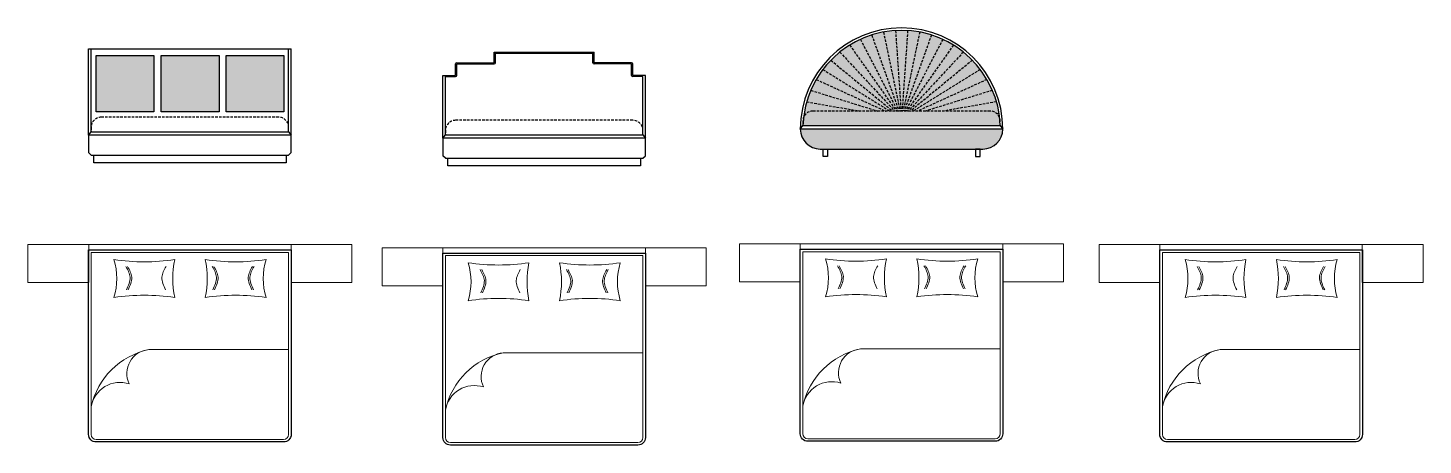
# Model space of a CAD drawing. Header units: millimetres. Extents: x 56222 to 3066687, y -650199 to -121287.
# Drawn here: x 144998 to 145550, y -181050 to -180885 of the extents above; entities that cross this region are included whole.
import ezdxf

# ---------------------------------------------------------------- set-up
doc = ezdxf.new("R2010")
doc.units = ezdxf.units.MM
doc.header["$MEASUREMENT"] = 0
doc.linetypes.add('00 . GROUND FLOOR$0$DASHED', pattern=[0.75, 0.5, -0.25])
doc.layers.add('$TD_AUDIT_GENERATED_(A0BDF17)', color=32, linetype='Continuous', lineweight=30)
doc.layers.add('FURNITURE', color=32, linetype='Continuous', lineweight=9)
doc.layers.add('AR HATCH-7', color=7, linetype='Continuous')

msp = doc.modelspace()

# ---------------------------------------------------------------- hatches: boundary and pattern name
at = {"layer": 'AR HATCH-7', "lineweight": 30, "true_color": 0x636466}
h = msp.add_hatch(color=251, dxfattribs=at)
h.dxf.hatch_style = 1
h.paths.add_polyline_path([(145380.9777, -180914.4183), (145360.0152, -180918.1084), (145378.5023, -180918.1084, -0.18527306), (145381.1781, -180919.1352), (145382.0187, -180919.0932, 0.03073031)])
h.paths.add_polyline_path([(145382.0187, -180919.0932), (145381.1781, -180919.1352, -0.11852499), (145382.2372, -180920.6765, 0.01024632)])
h.paths.add_polyline_path([(145379.3716, -180909.9062), (145352.888, -180918.1084), (145360.0152, -180918.1084), (145380.9777, -180914.4183, 0.03073031)])
h.paths.add_polyline_path([(145379.3716, -180909.9062, 0.03073031), (145377.2246, -180905.625), (145349.8716, -180918.1084), (145352.888, -180918.1084)])
h.paths.add_polyline_path([(145377.2246, -180905.625, 0.03073031), (145374.569, -180901.6393), (145348.163, -180918.1084), (145349.8716, -180918.1084)])
h.paths.add_polyline_path([(145374.569, -180901.6393, 0.03073031), (145371.4448, -180898.0091), (145347.0329, -180918.1084), (145348.163, -180918.1084)])
h.paths.add_polyline_path([(145371.4448, -180898.0091, 0.03073031), (145367.8993, -180894.7893), (145346.2064, -180918.1084), (145347.0329, -180918.1084)])
h.paths.add_polyline_path([(145367.8993, -180894.7893, 0.03073031), (145363.9858, -180892.0283), (145345.5564, -180918.1084), (145346.2064, -180918.1084)])
h.paths.add_polyline_path([(145363.9858, -180892.0283, 0.03073031), (145359.7634, -180889.7678), (145345.015, -180918.1084), (145345.5564, -180918.1084)])
h.paths.add_polyline_path([(145359.7634, -180889.7678, 0.03073031), (145355.2958, -180888.0419), (145344.542, -180918.1084), (145345.015, -180918.1084)])
h.paths.add_polyline_path([(145355.2958, -180888.0419, 0.03073031), (145350.6503, -180886.8767), (145344.1109, -180918.1084), (145344.542, -180918.1084)])
h.paths.add_polyline_path([(145350.6503, -180886.8767, 0.03073031), (145345.897, -180886.2896), (145343.7028, -180918.1084), (145344.1109, -180918.1084)])
h.paths.add_polyline_path([(145345.897, -180886.2896, 0.03073031), (145341.1076, -180886.2896), (145343.3018, -180918.1084), (145343.7028, -180918.1084)])
h.paths.add_polyline_path([(145341.1076, -180886.2896, 0.03073031), (145336.3543, -180886.8767), (145342.8937, -180918.1084), (145343.3018, -180918.1084)])
h.paths.add_polyline_path([(145336.3543, -180886.8767, 0.03073031), (145331.7088, -180888.0419), (145342.4626, -180918.1084), (145342.8937, -180918.1084)])
h.paths.add_polyline_path([(145331.7088, -180888.0419, 0.03073031), (145327.2412, -180889.7678), (145341.9896, -180918.1084), (145342.4626, -180918.1084)])
h.paths.add_polyline_path([(145327.2412, -180889.7678, 0.03073031), (145323.0188, -180892.0283), (145341.4482, -180918.1084), (145341.9896, -180918.1084)])
h.paths.add_polyline_path([(145323.0188, -180892.0283, 0.03073031), (145319.1053, -180894.7893), (145340.7982, -180918.1084), (145341.4482, -180918.1084)])
h.paths.add_polyline_path([(145319.1053, -180894.7893, 0.03073031), (145315.5598, -180898.0091), (145339.9717, -180918.1084), (145340.7982, -180918.1084)])
h.paths.add_polyline_path([(145315.5598, -180898.0091, 0.03073031), (145312.4356, -180901.6393), (145338.8416, -180918.1084), (145339.9717, -180918.1084)])
h.paths.add_polyline_path([(145312.4356, -180901.6393, 0.03073031), (145309.78, -180905.625), (145337.133, -180918.1084), (145338.8416, -180918.1084)])
h.paths.add_polyline_path([(145309.78, -180905.625, 0.03073031), (145307.6329, -180909.9062), (145334.1166, -180918.1084), (145337.133, -180918.1084)])
h.paths.add_polyline_path([(145307.6329, -180909.9062, 0.03073031), (145306.0268, -180914.4183), (145326.9894, -180918.1084), (145334.1166, -180918.1084)])
h.paths.add_polyline_path([(145306.0268, -180914.4183, 0.03073031), (145304.9859, -180919.0932), (145305.8265, -180919.1352, -0.18527306), (145308.5023, -180918.1084), (145326.9894, -180918.1084)])
h.paths.add_polyline_path([(145305.8265, -180919.1352), (145304.9859, -180919.0932, 0.01024632), (145304.7674, -180920.6765, -0.11852499)])
at = {"layer": 'AR HATCH-7', "lineweight": 30, "true_color": 0x939598}
h = msp.add_hatch(color=252, dxfattribs=at)
h.dxf.hatch_style = 1
h.paths.add_polyline_path([(145099.4976, -180896.0989), (145076.6873, -180896.0989), (145076.6873, -180918.3694), (145099.4976, -180918.3694)])
h.paths.add_polyline_path([(145073.8817, -180896.0989), (145051.0714, -180896.0989), (145051.0714, -180918.3694), (145073.8817, -180918.3694)])
h.paths.add_polyline_path([(145048.0982, -180896.0989), (145025.2879, -180896.0989), (145025.2879, -180918.3694), (145048.0982, -180918.3694)])
h = msp.add_hatch(color=252, dxfattribs=at)
h.dxf.hatch_style = 1
h.paths.add_polyline_path([(145382.2372, -180920.6765, 0.31061909), (145378.5023, -180918.1084), (145308.5023, -180918.1084, 0.31061909), (145304.7674, -180920.6765, 0.02047754), (145304.5259, -180923.8605), (145382.4787, -180923.8605, 0.02047754)])
at = {"layer": 'AR HATCH-7', "lineweight": 30, "true_color": 0x636466}
h = msp.add_hatch(color=251, dxfattribs=at)
h.dxf.hatch_style = 1
h.paths.add_polyline_path([(145383.5023, -180925.216), (145303.5023, -180925.216, 0.41421551), (145311.3948, -180933.1084), (145375.6099, -180933.1084, 0.41421161)])

# ---------------------------------------------------------------- linework, layer by layer
at = {"layer": '$TD_AUDIT_GENERATED_(A0BDF17)', "linetype": '00 . GROUND FLOOR$0$DASHED', "lineweight": 25, "ltscale": 2}
for p, q in [((145331.7088, -180888.0419), (145342.4626, -180918.1084)), ((145336.3543, -180886.8767), (145342.8937, -180918.1084)), ((145341.1076, -180886.2896), (145343.3018, -180918.1084)), ((145345.897, -180886.2896), (145343.7028, -180918.1084)), ((145350.6503, -180886.8767), (145344.1109, -180918.1084)), ((145355.2958, -180888.0419), (145344.542, -180918.1084)), ((145319.1053, -180894.7893), (145340.7982, -180918.1084)), ((145323.0188, -180892.0283), (145341.4482, -180918.1084)), ((145327.2412, -180889.7678), (145341.9896, -180918.1084)), ((145359.7634, -180889.7678), (145345.015, -180918.1084)), ((145363.9858, -180892.0283), (145345.5564, -180918.1084)), ((145367.8993, -180894.7893), (145346.2064, -180918.1084)), ((145315.5598, -180898.0091), (145339.9717, -180918.1084)), ((145371.4448, -180898.0091), (145347.0329, -180918.1084)), ((145309.78, -180905.625), (145337.133, -180918.1084)), ((145312.4356, -180901.6393), (145338.8416, -180918.1084)), ((145374.569, -180901.6393), (145348.163, -180918.1084)), ((145377.2246, -180905.625), (145349.8716, -180918.1084)), ((145307.6329, -180909.9062), (145334.1166, -180918.1084)), ((145379.3716, -180909.9062), (145352.888, -180918.1084)), ((145306.0268, -180914.4183), (145326.9894, -180918.1084)), ((145380.9777, -180914.4183), (145360.0152, -180918.1084)), ((145304.9859, -180919.0932), (145305.8265, -180919.1352)), ((145382.0187, -180919.0932), (145381.1781, -180919.1352))]:
    msp.add_line(p, q, dxfattribs=at)
for points in [[(145023.3646, -180926.2723), (145101.3646, -180926.2723), (145101.3646, -180924.5203, 0.41421356), (145097.3646, -180920.5203), (145027.3646, -180920.5203, 0.41421356), (145023.3646, -180924.5203)], [(145163.3153, -180927.5174), (145241.3153, -180927.5174), (145241.3153, -180925.7654, 0.41421356), (145237.3153, -180921.7654), (145167.3153, -180921.7654, 0.41421356), (145163.3153, -180925.7654)], [(145304.5023, -180923.8605), (145382.5023, -180923.8605), (145382.5023, -180922.1084, 0.41421356), (145378.5023, -180918.1084), (145308.5023, -180918.1084, 0.41421356), (145304.5023, -180922.1084)]]:
    msp.add_lwpolyline(points, format="xyb", close=True, dxfattribs=at)
at = {"layer": 'FURNITURE', "lineweight": 30}
for p, q in [((145022.3646, -180927.6279), (145022.3646, -180893.5203)), ((145022.3646, -180893.5203), (145102.3646, -180893.5203)), ((145023.3646, -180926.2723), (145023.3646, -180893.5203)), ((145101.3646, -180926.2723), (145101.3646, -180893.5203)), ((145102.3646, -180927.6279), (145102.3646, -180893.5203)), ((145182.5906, -180894.7654), (145222.0401, -180894.7654)), ((145182.5906, -180898.9937), (145182.5906, -180894.7654)), ((145222.0401, -180898.9937), (145222.0401, -180894.7654)), ((145167.3153, -180903.9937), (145167.3153, -180899.4937)), ((145167.8153, -180898.9937), (145182.5906, -180898.9937)), ((145167.8153, -180899.4937), (145182.5906, -180899.4937)), ((145167.8153, -180903.9937), (145167.8153, -180899.4937)), ((145183.0906, -180898.9937), (145183.0906, -180895.2654)), ((145183.0906, -180895.2654), (145221.5401, -180895.2654)), ((145221.5401, -180898.9937), (145221.5401, -180895.2654)), ((145236.8153, -180898.9937), (145222.0401, -180898.9937)), ((145236.8153, -180899.4937), (145222.0401, -180899.4937)), ((145236.8153, -180903.9937), (145236.8153, -180899.4937)), ((145237.3153, -180903.9937), (145237.3153, -180899.4937)), ((145162.3153, -180928.8729), (145162.3153, -180903.9937)), ((145162.3153, -180903.9937), (145167.3153, -180903.9937)), ((145163.3153, -180927.5174), (145163.3153, -180904.4937)), ((145163.3153, -180904.4937), (145167.3153, -180904.4937)), ((145242.3153, -180903.9937), (145237.3153, -180903.9937)), ((145241.3153, -180904.4937), (145237.3153, -180904.4937)), ((145241.3153, -180927.5174), (145241.3153, -180904.4937)), ((145242.3153, -180928.8729), (145242.3153, -180903.9937)), ((145023.3646, -180935.5203), (145022.3646, -180934.5203)), ((145101.3646, -180935.5203), (145102.3646, -180934.5203)), ((145163.3153, -180936.7654), (145162.3153, -180935.7654)), ((145241.3153, -180936.7654), (145242.3153, -180935.7654))]:
    msp.add_line(p, q, dxfattribs=at)
at = {"layer": 'FURNITURE'}
for p, q in [((144998.3729, -180970.9024), (145126.3564, -180970.9024)), ((145279.494, -180970.6258), (145407.4775, -180970.6258)), ((145421.5287, -180970.9024), (145549.5122, -180970.9024)), ((145138.3236, -180972.1474), (145266.3071, -180972.1474)), ((145101.3646, -181012.428), (145046.1716, -181012.428)), ((145241.3153, -181013.6731), (145186.1224, -181013.6731)), ((145382.4858, -181012.1514), (145327.2928, -181012.1514)), ((145524.5204, -181012.428), (145469.3275, -181012.428))]:
    msp.add_line(p, q, dxfattribs=at)
at = {"layer": 'FURNITURE', "lineweight": 30}
for points in [[(145025.2879, -180896.0989), (145048.0982, -180896.0989), (145048.0982, -180918.3694), (145025.2879, -180918.3694)], [(145051.0714, -180896.0989), (145073.8817, -180896.0989), (145073.8817, -180918.3694), (145051.0714, -180918.3694)], [(145076.6873, -180896.0989), (145099.4976, -180896.0989), (145099.4976, -180918.3694), (145076.6873, -180918.3694)], [(145023.3646, -180926.2723), (145101.3646, -180926.2723), (145102.3646, -180927.6279), (145022.3646, -180927.6279)], [(145163.3153, -180927.5174), (145241.3153, -180927.5174), (145242.3153, -180928.8729), (145162.3153, -180928.8729)], [(145304.5023, -180923.8605), (145382.5023, -180923.8605), (145383.5023, -180925.216), (145303.5023, -180925.216)], [(145312.4806, -180933.1084), (145314.2539, -180933.1084), (145314.2539, -180936.1084), (145312.4806, -180936.1084)], [(145374.524, -180933.1084), (145372.7507, -180933.1084), (145372.7507, -180936.1084), (145374.524, -180936.1084)], [(145024.3646, -180935.5203), (145100.3646, -180935.5203), (145100.3646, -180938.5203), (145024.3646, -180938.5203)], [(145164.3153, -180936.7654), (145240.3153, -180936.7654), (145240.3153, -180939.7654), (145164.3153, -180939.7654)]]:
    msp.add_lwpolyline(points, close=True, dxfattribs=at)
for points in [[(145102.3646, -180934.5203), (145102.3646, -180927.6279), (145022.3646, -180927.6279), (145022.3646, -180934.5203)], [(145383.5023, -180925.216), (145383.5023, -180925.216), (145303.5023, -180925.216)], [(145242.3153, -180935.7654), (145242.3153, -180928.8729), (145162.3153, -180928.8729), (145162.3153, -180935.7654)], [(145311.3947, -180933.1084), (145375.6099, -180933.1084)], [(145023.3646, -180935.5203), (145101.3646, -180935.5203)], [(145163.3153, -180936.7654), (145241.3153, -180936.7654)]]:
    msp.add_lwpolyline(points, dxfattribs=at)
at = {"layer": 'FURNITURE'}
for points in [[(145022.3811, -180970.9024), (145022.3811, -180985.9024), (144998.3729, -180985.9024), (144998.3729, -180970.9024)], [(145102.3481, -180970.9024), (145102.3481, -180985.9024), (145126.3564, -180985.9024), (145126.3564, -180970.9024)], [(145303.5023, -180970.6258), (145303.5023, -180985.6258), (145279.494, -180985.6258), (145279.494, -180970.6258)], [(145383.4693, -180970.6258), (145383.4693, -180985.6258), (145407.4775, -180985.6258), (145407.4775, -180970.6258)], [(145445.537, -180970.9024), (145445.537, -180985.9024), (145421.5287, -180985.9024), (145421.5287, -180970.9024)], [(145525.5039, -180970.9024), (145525.5039, -180985.9024), (145549.5122, -180985.9024), (145549.5122, -180970.9024)], [(145162.3318, -180972.1474), (145162.3318, -180987.1474), (145138.3236, -180987.1474), (145138.3236, -180972.1474)], [(145242.2988, -180972.1474), (145242.2988, -180987.1474), (145266.3071, -180987.1474), (145266.3071, -180972.1474)]]:
    msp.add_lwpolyline(points, close=True, dxfattribs=at)
at = {"layer": 'FURNITURE', "lineweight": 30}
for points in [[(145099.3646, -181048.932), (145025.3646, -181048.932, -0.41421356), (145022.3646, -181045.932), (145022.3646, -180973.0013), (145102.3646, -180973.0013), (145102.3646, -181045.932, -0.41421356)], [(145239.3153, -181050.1771), (145165.3153, -181050.1771, -0.41421356), (145162.3153, -181047.1771), (145162.3153, -180974.2463), (145242.3153, -180974.2463), (145242.3153, -181047.1771, -0.41421356)], [(145380.4858, -181048.6555), (145306.4858, -181048.6555, -0.41421356), (145303.4858, -181045.6555), (145303.4858, -180972.7247), (145383.4858, -180972.7247), (145383.4858, -181045.6555, -0.41421356)], [(145522.5204, -181048.932), (145448.5204, -181048.932, -0.41421356), (145445.5204, -181045.932), (145445.5204, -180973.0013), (145525.5204, -180973.0013), (145525.5204, -181045.932, -0.41421356)]]:
    msp.add_lwpolyline(points, format="xyb", close=True, dxfattribs=at)
at = {"layer": 'FURNITURE'}
for points in [[(145099.3646, -181047.932), (145025.3646, -181047.932, -0.41421356), (145023.3646, -181045.932), (145023.3646, -180974.0013), (145101.3646, -180974.0013), (145101.3646, -181045.932, -0.41421356)], [(145239.3153, -181049.1771), (145165.3153, -181049.1771, -0.41421356), (145163.3153, -181047.1771), (145163.3153, -180975.2463), (145241.3153, -180975.2463), (145241.3153, -181047.1771, -0.41421356)], [(145380.4858, -181047.6555), (145306.4858, -181047.6555, -0.41421356), (145304.4858, -181045.6555), (145304.4858, -180973.7247), (145382.4858, -180973.7247), (145382.4858, -181045.6555, -0.41421356)], [(145522.5204, -181047.932), (145448.5204, -181047.932, -0.41421356), (145446.5204, -181045.932), (145446.5204, -180974.0013), (145524.5204, -180974.0013), (145524.5204, -181045.932, -0.41421356)], [(145038.3756, -181025.9492, -0.52796512), (145046.1716, -181012.428, 0.29648943), (145023.3646, -181035.0707, -0.4593765), (145038.3756, -181025.9492)], [(145178.3263, -181027.1943, -0.52796512), (145186.1224, -181013.6731, 0.29648943), (145163.3153, -181036.3158, -0.4593765), (145178.3263, -181027.1943)], [(145319.4968, -181025.6726, -0.52796512), (145327.2928, -181012.1514, 0.29648943), (145304.4858, -181034.7941, -0.4593765), (145319.4968, -181025.6726)], [(145461.5314, -181025.9492, -0.52796512), (145469.3275, -181012.428, 0.29648943), (145446.5204, -181035.0707, -0.4593765), (145461.5314, -181025.9492)]]:
    msp.add_lwpolyline(points, format="xyb", close=True, dxfattribs=at)
at = {"layer": 'FURNITURE', "elevation": -0.0053}
for points in [[(145056.3556, -180991.8222, -0.10058607), (145056.3556, -180976.8222, -0.07572579), (145032.3556, -180976.8222, -0.14896716), (145032.3556, -180991.8222, -0.0741156)], [(145068.4366, -180991.8222, 0.10058607), (145068.4366, -180976.8222, 0.07572579), (145092.4366, -180976.8222, 0.14896716), (145092.4366, -180991.8222, 0.0741156)], [(145337.4768, -180991.5456, -0.10058607), (145337.4768, -180976.5456, -0.07572579), (145313.4768, -180976.5456, -0.14896716), (145313.4768, -180991.5456, -0.0741156)], [(145349.5578, -180991.5456, 0.10058607), (145349.5578, -180976.5456, 0.07572579), (145373.5578, -180976.5456, 0.14896716), (145373.5578, -180991.5456, 0.0741156)], [(145479.5115, -180991.8222, -0.10058607), (145479.5115, -180976.8222, -0.07572579), (145455.5115, -180976.8222, -0.14896716), (145455.5115, -180991.8222, -0.0741156)], [(145491.5925, -180991.8222, 0.10058607), (145491.5925, -180976.8222, 0.07572579), (145515.5925, -180976.8222, 0.14896716), (145515.5925, -180991.8222, 0.0741156)], [(145196.3064, -180993.0672, -0.10058607), (145196.3064, -180978.0672, -0.07572579), (145172.3064, -180978.0672, -0.14896716), (145172.3064, -180993.0672, -0.0741156)], [(145208.3874, -180993.0672, 0.10058607), (145208.3874, -180978.0672, 0.07572579), (145232.3874, -180978.0672, 0.14896716), (145232.3874, -180993.0672, 0.0741156)]]:
    msp.add_lwpolyline(points, format="xyb", close=True, dxfattribs=at)
at = {"layer": 'FURNITURE', "lineweight": 30}
for centre, radius, start, end in [((145343.5023, -180925.216), 40, 0, 180), ((145343.5023, -180925.216), 39, 1.991845, 178.008155), ((145167.8153, -180899.4937), 0.5, 90, 180), ((145182.5906, -180898.9937), 0.5, 270, 0), ((145222.0401, -180898.9937), 0.5, 180, 270), ((145236.8153, -180899.4937), 0.5, 360, 90), ((145167.3153, -180903.9937), 0.5, 270, 0), ((145237.3153, -180903.9937), 0.5, 180, 270), ((145311.3947, -180925.216), 7.8924, 180, 270), ((145375.6099, -180925.216), 7.8924, 270, 0)]:
    msp.add_arc(centre, radius, start, end, dxfattribs=at)
at = {"layer": 'FURNITURE'}
for points in [[(145037.0974, -180979.5605, -0.0053), (145037.8694, -180980.9776, -0.0053), (145039.5002, -180983.9712, -0.0053), (145038.0596, -180987.0879, -0.0053), (145037.3009, -180988.7293, -0.0053)], [(145037.7422, -180979.5605, -0.0053), (145038.5142, -180980.9776, -0.0053), (145040.145, -180983.9712, -0.0053), (145038.7043, -180987.0879, -0.0053), (145037.9456, -180988.7293, -0.0053)], [(145052.9332, -180979.5605, -0.0053), (145052.1612, -180980.9776, -0.0053), (145050.5304, -180983.9712, -0.0053), (145051.971, -180987.0879, -0.0053), (145052.7298, -180988.7293, -0.0053)], [(145071.2143, -180979.5605, -0.0053), (145071.9863, -180980.9776, -0.0053), (145073.6171, -180983.9712, -0.0053), (145072.1765, -180987.0879, -0.0053), (145071.4178, -180988.7293, -0.0053)], [(145071.8591, -180979.5605, -0.0053), (145072.6311, -180980.9776, -0.0053), (145074.2619, -180983.9712, -0.0053), (145072.8212, -180987.0879, -0.0053), (145072.0625, -180988.7293, -0.0053)], [(145087.0501, -180979.5605, -0.0053), (145086.2781, -180980.9776, -0.0053), (145084.6473, -180983.9712, -0.0053), (145086.0879, -180987.0879, -0.0053), (145086.8467, -180988.7293, -0.0053)], [(145087.6949, -180979.5605, -0.0053), (145086.9229, -180980.9776, -0.0053), (145085.292, -180983.9712, -0.0053), (145086.7327, -180987.0879, -0.0053), (145087.4914, -180988.7293, -0.0053)], [(145177.0481, -180980.8056, -0.0053), (145177.8201, -180982.2227, -0.0053), (145179.451, -180985.2163, -0.0053), (145178.0103, -180988.333, -0.0053), (145177.2516, -180989.9744, -0.0053)], [(145177.6929, -180980.8056, -0.0053), (145178.4649, -180982.2227, -0.0053), (145180.0957, -180985.2163, -0.0053), (145178.6551, -180988.333, -0.0053), (145177.8963, -180989.9744, -0.0053)], [(145192.8839, -180980.8056, -0.0053), (145192.1119, -180982.2227, -0.0053), (145190.4811, -180985.2163, -0.0053), (145191.9218, -180988.333, -0.0053), (145192.6805, -180989.9744, -0.0053)], [(145211.165, -180980.8056, -0.0053), (145211.937, -180982.2227, -0.0053), (145213.5679, -180985.2163, -0.0053), (145212.1272, -180988.333, -0.0053), (145211.3685, -180989.9744, -0.0053)], [(145211.8098, -180980.8056, -0.0053), (145212.5818, -180982.2227, -0.0053), (145214.2126, -180985.2163, -0.0053), (145212.772, -180988.333, -0.0053), (145212.0132, -180989.9744, -0.0053)], [(145227.0008, -180980.8056, -0.0053), (145226.2288, -180982.2227, -0.0053), (145224.598, -180985.2163, -0.0053), (145226.0387, -180988.333, -0.0053), (145226.7974, -180989.9744, -0.0053)], [(145227.6456, -180980.8056, -0.0053), (145226.8736, -180982.2227, -0.0053), (145225.2428, -180985.2163, -0.0053), (145226.6834, -180988.333, -0.0053), (145227.4421, -180989.9744, -0.0053)], [(145318.2186, -180979.2839, -0.0053), (145318.9905, -180980.701, -0.0053), (145320.6214, -180983.6946, -0.0053), (145319.1807, -180986.8113, -0.0053), (145318.422, -180988.4527, -0.0053)], [(145318.8633, -180979.2839, -0.0053), (145319.6353, -180980.701, -0.0053), (145321.2662, -180983.6946, -0.0053), (145319.8255, -180986.8113, -0.0053), (145319.0668, -180988.4527, -0.0053)], [(145334.0544, -180979.2839, -0.0053), (145333.2824, -180980.701, -0.0053), (145331.6515, -180983.6946, -0.0053), (145333.0922, -180986.8113, -0.0053), (145333.8509, -180988.4527, -0.0053)], [(145352.3355, -180979.2839, -0.0053), (145353.1074, -180980.701, -0.0053), (145354.7383, -180983.6946, -0.0053), (145353.2976, -180986.8113, -0.0053), (145352.5389, -180988.4527, -0.0053)], [(145352.9802, -180979.2839, -0.0053), (145353.7522, -180980.701, -0.0053), (145355.3831, -180983.6946, -0.0053), (145353.9424, -180986.8113, -0.0053), (145353.1837, -180988.4527, -0.0053)], [(145368.1713, -180979.2839, -0.0053), (145367.3993, -180980.701, -0.0053), (145365.7684, -180983.6946, -0.0053), (145367.2091, -180986.8113, -0.0053), (145367.9678, -180988.4527, -0.0053)], [(145368.8161, -180979.2839, -0.0053), (145368.0441, -180980.701, -0.0053), (145366.4132, -180983.6946, -0.0053), (145367.8539, -180986.8113, -0.0053), (145368.6126, -180988.4527, -0.0053)], [(145460.2532, -180979.5605, -0.0053), (145461.0252, -180980.9776, -0.0053), (145462.6561, -180983.9712, -0.0053), (145461.2154, -180987.0879, -0.0053), (145460.4567, -180988.7293, -0.0053)], [(145460.898, -180979.5605, -0.0053), (145461.67, -180980.9776, -0.0053), (145463.3008, -180983.9712, -0.0053), (145461.8602, -180987.0879, -0.0053), (145461.1015, -180988.7293, -0.0053)], [(145476.089, -180979.5605, -0.0053), (145475.3171, -180980.9776, -0.0053), (145473.6862, -180983.9712, -0.0053), (145475.1269, -180987.0879, -0.0053), (145475.8856, -180988.7293, -0.0053)], [(145494.3701, -180979.5605, -0.0053), (145495.1421, -180980.9776, -0.0053), (145496.773, -180983.9712, -0.0053), (145495.3323, -180987.0879, -0.0053), (145494.5736, -180988.7293, -0.0053)], [(145495.0149, -180979.5605, -0.0053), (145495.7869, -180980.9776, -0.0053), (145497.4177, -180983.9712, -0.0053), (145495.9771, -180987.0879, -0.0053), (145495.2184, -180988.7293, -0.0053)], [(145510.2059, -180979.5605, -0.0053), (145509.434, -180980.9776, -0.0053), (145507.8031, -180983.9712, -0.0053), (145509.2438, -180987.0879, -0.0053), (145510.0025, -180988.7293, -0.0053)], [(145510.8507, -180979.5605, -0.0053), (145510.0787, -180980.9776, -0.0053), (145508.4479, -180983.9712, -0.0053), (145509.8885, -180987.0879, -0.0053), (145510.6473, -180988.7293, -0.0053)]]:
    msp.add_open_spline(points, degree=3, knots=[0, 0, 0, 0, 4.57791705, 9.67113696, 9.67113696, 9.67113696, 9.67113696], dxfattribs=at)

doc.saveas('drawing.dxf')
